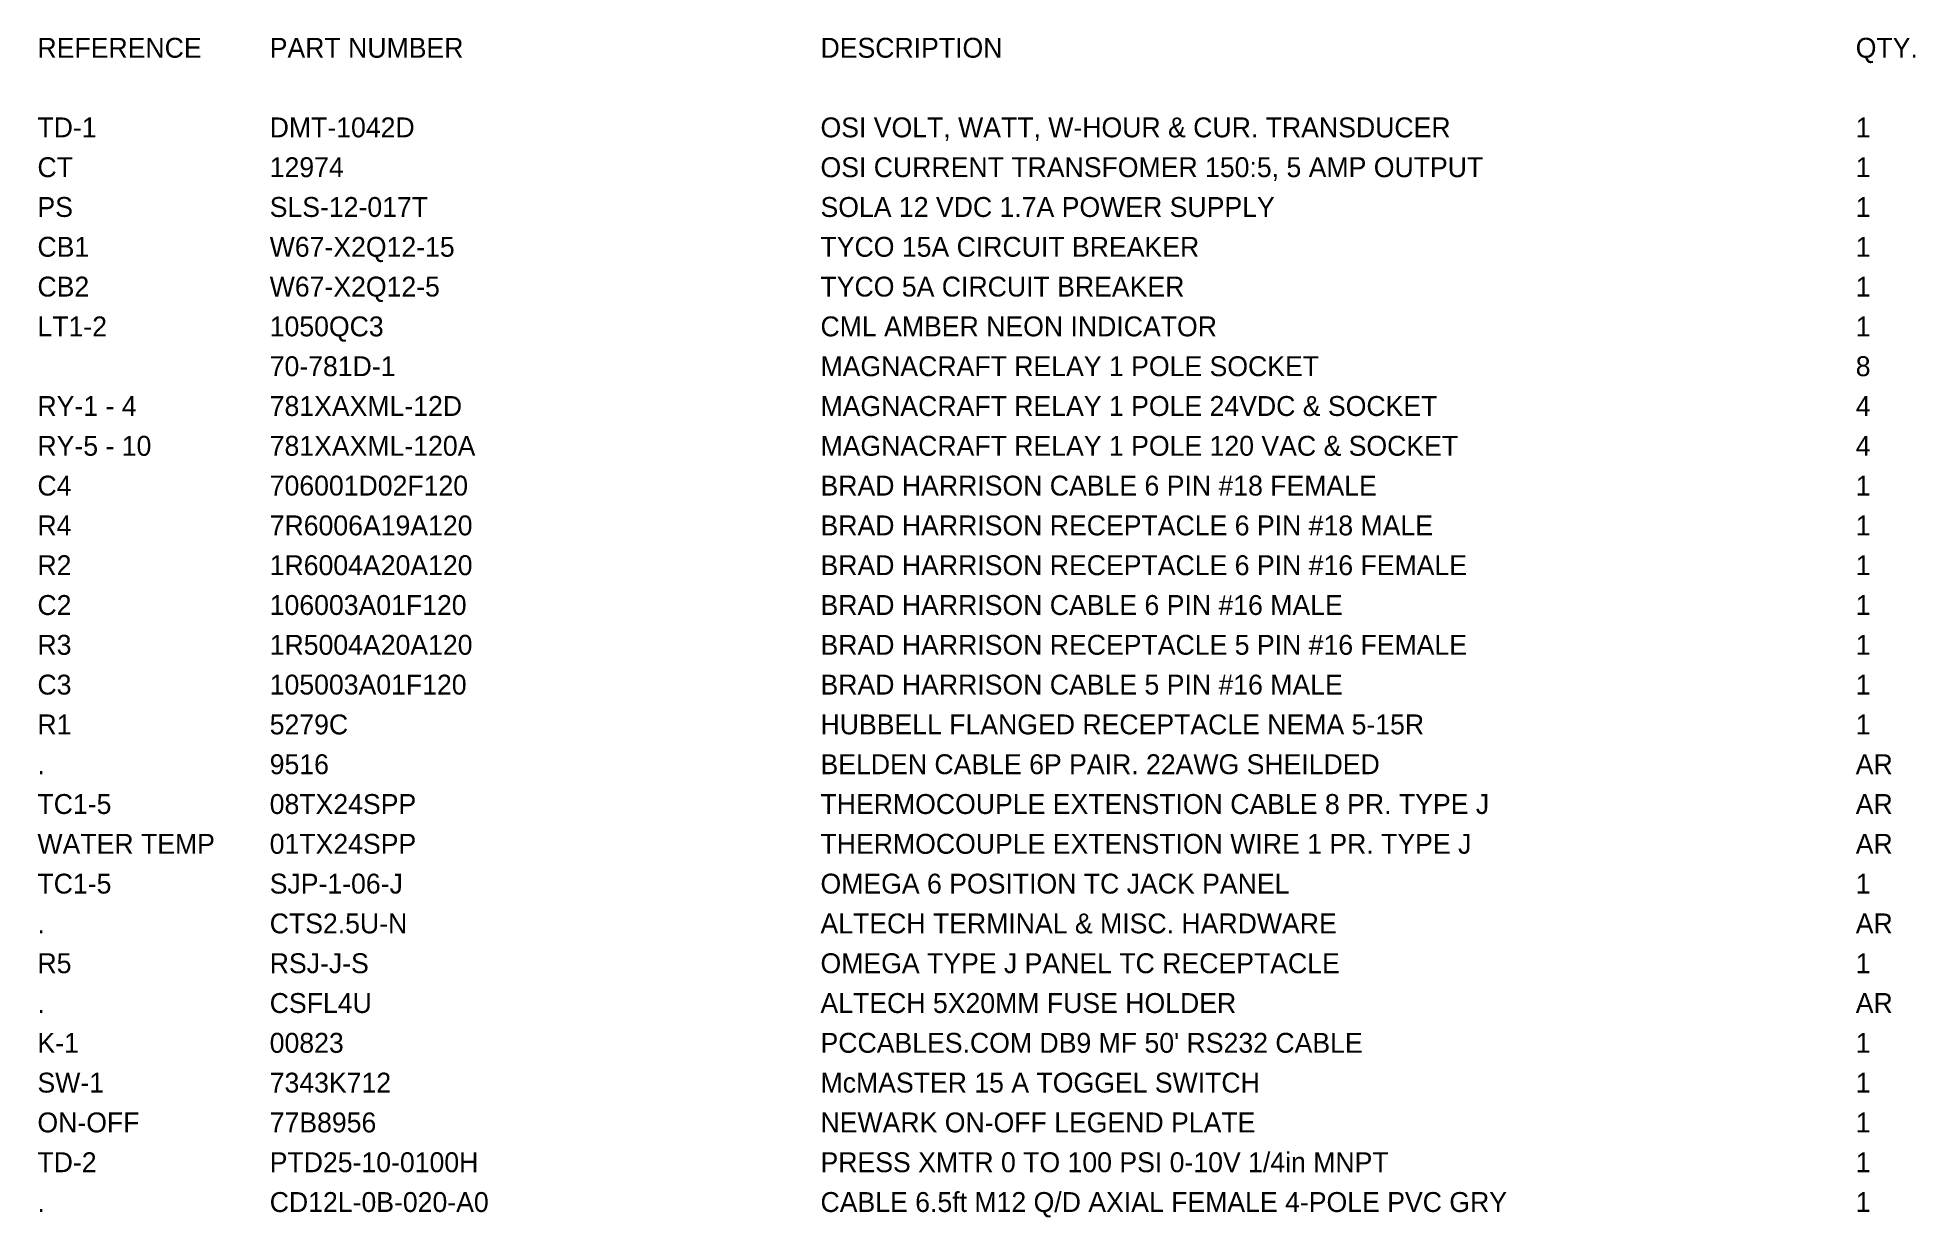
# Model space of a CAD drawing. Extents: x -159 to 139, y -25 to 155.
# Drawn here: x -102 to -66.63, y -24.98 to -2.74 of the extents above; entities that cross this region are included whole.
import ezdxf

# ---------------------------------------------------------------- set-up
doc = ezdxf.new("R2010")
doc.units = 0
doc.header["$MEASUREMENT"] = 0
doc.layers.add('TEXT', color=4, linetype='CONTINUOUS')

msp = doc.modelspace()

# ---------------------------------------------------------------- texts
at = {"layer": 'TEXT'}
for s, p in [('REFERENCE', (-102, -3.125)), ('PART NUMBER', (-97.625, -3.125)), ('DESCRIPTION', (-87.25, -3.125)), ('QTY.', (-67.75, -3.125)), ('DMT-1042D', (-97.625, -4.625)), ('OSI VOLT, WATT, W-HOUR & CUR. TRANSDUCER', (-87.25, -4.625)), ('TD-1', (-102, -4.625)), ('1', (-67.75, -4.625)), ('CT', (-102, -5.375)), ('12974', (-97.625, -5.375)), ('OSI CURRENT TRANSFOMER 150:5, 5 AMP OUTPUT', (-87.25, -5.375)), ('1', (-67.75, -5.375)), ('PS', (-102, -6.125)), ('SLS-12-017T', (-97.625, -6.125)), ('SOLA 12 VDC 1.7A POWER SUPPLY', (-87.25, -6.125)), ('1', (-67.75, -6.125)), ('CB1', (-102, -6.875)), ('W67-X2Q12-15', (-97.625, -6.875)), ('TYCO 15A CIRCUIT BREAKER', (-87.25, -6.875)), ('1', (-67.75, -6.875)), ('CB2', (-102, -7.625)), ('W67-X2Q12-5', (-97.625, -7.625)), ('TYCO 5A CIRCUIT BREAKER', (-87.25, -7.625)), ('1', (-67.75, -7.625)), ('LT1-2', (-102, -8.375)), ('1050QC3', (-97.625, -8.375)), ('CML AMBER NEON INDICATOR', (-87.25, -8.375)), ('1', (-67.75, -8.375)), ('70-781D-1', (-97.625, -9.125)), ('MAGNACRAFT RELAY 1 POLE SOCKET', (-87.25, -9.125)), ('8', (-67.75, -9.125)), ('RY-1 - 4', (-102, -9.875)), ('781XAXML-12D', (-97.625, -9.875)), ('MAGNACRAFT RELAY 1 POLE 24VDC & SOCKET', (-87.25, -9.875)), ('4', (-67.75, -9.875)), ('RY-5 - 10', (-102, -10.625)), ('781XAXML-120A', (-97.625, -10.625)), ('MAGNACRAFT RELAY 1 POLE 120 VAC & SOCKET', (-87.25, -10.625)), ('4', (-67.75, -10.625)), ('C4', (-102, -11.375)), ('706001D02F120', (-97.625, -11.375)), ('BRAD HARRISON CABLE 6 PIN #18 FEMALE', (-87.25, -11.375)), ('1', (-67.75, -11.375)), ('R4', (-102, -12.125)), ('7R6006A19A120', (-97.625, -12.125)), ('BRAD HARRISON RECEPTACLE 6 PIN #18 MALE ', (-87.25, -12.125)), ('1', (-67.75, -12.125)), ('R2', (-102, -12.875)), ('1R6004A20A120', (-97.625, -12.875)), ('BRAD HARRISON RECEPTACLE 6 PIN #16 FEMALE', (-87.25, -12.875)), ('1', (-67.75, -12.875)), ('C2', (-102, -13.625)), ('106003A01F120', (-97.625, -13.625)), ('BRAD HARRISON CABLE 6 PIN #16 MALE ', (-87.25, -13.625)), ('1', (-67.75, -13.625)), ('R3', (-102, -14.375)), ('1R5004A20A120', (-97.625, -14.375)), ('BRAD HARRISON RECEPTACLE 5 PIN #16 FEMALE', (-87.25, -14.375)), ('1', (-67.75, -14.375)), ('C3', (-102, -15.125)), ('105003A01F120', (-97.625, -15.125)), ('BRAD HARRISON CABLE 5 PIN #16 MALE ', (-87.25, -15.125)), ('1', (-67.75, -15.125)), ('R1', (-102, -15.875)), ('5279C', (-97.625, -15.875)), ('HUBBELL FLANGED RECEPTACLE NEMA 5-15R', (-87.25, -15.875)), ('1', (-67.75, -15.875)), ('9516', (-97.625, -16.625)), ('BELDEN CABLE 6P PAIR. 22AWG SHEILDED ', (-87.25, -16.625)), ('AR', (-67.75, -16.625)), ('.', (-102, -16.625)), ('TC1-5', (-102, -17.375)), ('08TX24SPP', (-97.625, -17.375)), ('THERMOCOUPLE EXTENSTION CABLE 8 PR. TYPE J', (-87.25, -17.375)), ('AR', (-67.75, -17.375)), ('WATER TEMP', (-102, -18.125)), ('01TX24SPP', (-97.625, -18.125)), ('THERMOCOUPLE EXTENSTION WIRE 1 PR. TYPE J', (-87.25, -18.125)), ('AR', (-67.75, -18.125)), ('TC1-5', (-102, -18.875)), ('SJP-1-06-J', (-97.625, -18.875)), ('OMEGA 6 POSITION TC JACK PANEL', (-87.25, -18.875)), ('1', (-67.75, -18.875)), ('CTS2.5U-N', (-97.625, -19.625)), ('ALTECH TERMINAL & MISC. HARDWARE', (-87.25, -19.625)), ('AR', (-67.75, -19.625)), ('.', (-102, -19.625)), ('R5', (-102, -20.375)), ('RSJ-J-S', (-97.625, -20.375)), ('OMEGA TYPE J PANEL TC RECEPTACLE', (-87.25, -20.375)), ('1', (-67.75, -20.375)), ('CSFL4U', (-97.625, -21.125)), ('ALTECH 5X20MM FUSE HOLDER', (-87.25, -21.125)), ('AR', (-67.75, -21.125)), ('.', (-102, -21.125)), ('K-1', (-102, -21.875)), ('00823', (-97.625, -21.875)), ("PCCABLES.COM DB9 MF 50' RS232 CABLE", (-87.25, -21.875)), ('1', (-67.75, -21.875)), ('SW-1', (-102, -22.625)), ('7343K712', (-97.625, -22.625)), ('McMASTER 15 A TOGGEL SWITCH', (-87.25, -22.625)), ('1', (-67.75, -22.625)), ('ON-OFF', (-102, -23.375)), ('77B8956', (-97.625, -23.375)), ('NEWARK ON-OFF LEGEND PLATE', (-87.25, -23.375)), ('1', (-67.75, -23.375)), ('TD-2', (-102, -24.125)), ('PTD25-10-0100H ', (-97.625, -24.125)), ('PRESS XMTR 0 TO 100 PSI 0-10V 1/4in MNPT ', (-87.25, -24.125)), ('1', (-67.75, -24.125)), ('CD12L-0B-020-A0 ', (-97.625, -24.875)), ('CABLE 6.5ft M12 Q/D AXIAL FEMALE 4-POLE PVC GRY ', (-87.25, -24.875)), ('1', (-67.75, -24.875)), ('.', (-102, -24.875))]:
    msp.add_text(s, height=0.375, dxfattribs=at).set_placement(p)

doc.saveas('drawing.dxf')
